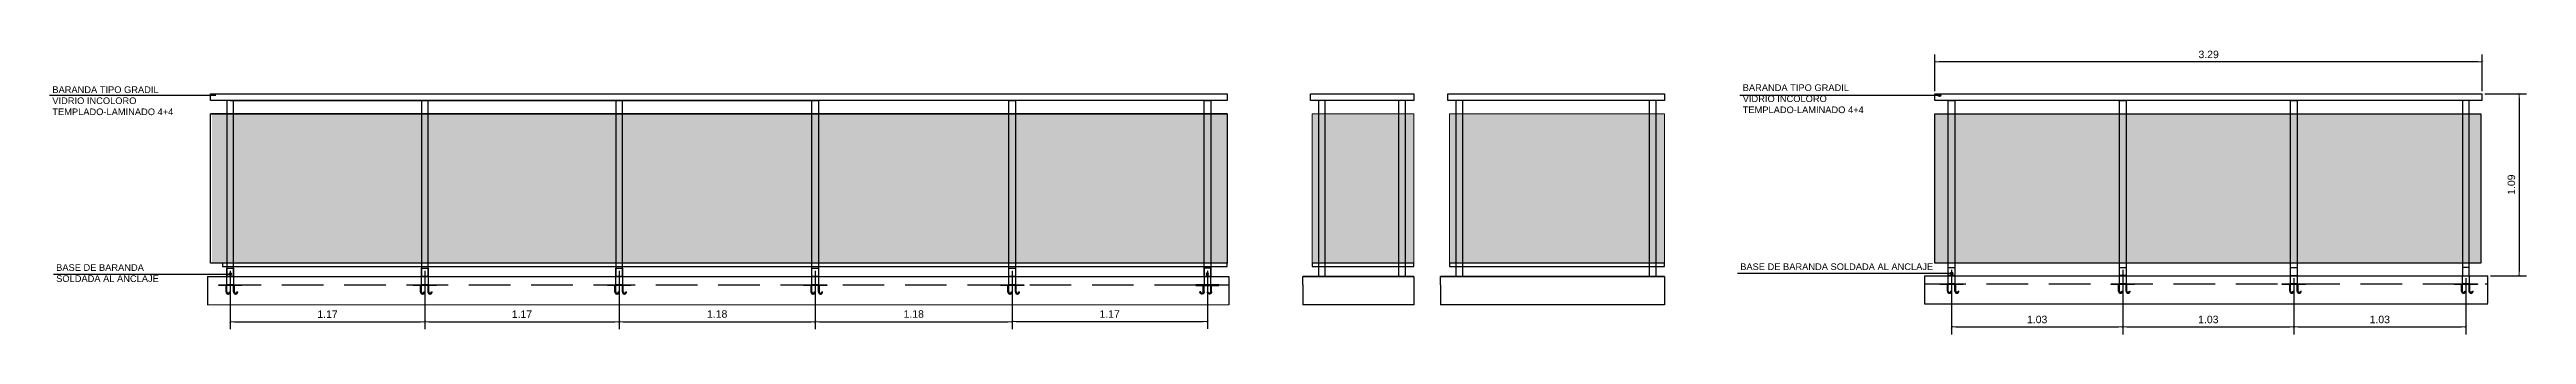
# Model space of a CAD drawing. Extents: x 465 to 637, y -105 to -61.
# Drawn here: x 579.92 to 594.83, y -64.21 to -62.49 of the extents above; entities that cross this region are included whole.
import ezdxf

# ---------------------------------------------------------------- set-up
doc = ezdxf.new("R2010")
doc.units = 0
doc.linetypes.add('DASHED2', pattern=[0.375, 0.25, -0.125])
doc.layers.add('A-Aberturas', color=2, linetype='Continuous', lineweight=18)
doc.layers.add('A-Cotas', color=1, linetype='Continuous', lineweight=5)
for name, color, linetype in [('A-Balcon', 1, 'Continuous'), ('A-Pisos', 251, 'Continuous'), ('Fachada 02', 2, 'Continuous'), ('TX-5-texto 01', 1, 'Continuous')]:
    doc.layers.add(name, color=color, linetype=linetype)
doc.layers.add('M1-Muro Común 20', color=12, linetype='Continuous', transparency=0.5)
doc.styles.add('ARIAL', font='arial.ttf')
doc.styles.add('ROMANS', font='arial.ttf')
doc.dimstyles.new('ST-COTA-25', dxfattribs={"dimscale": 0.25, "dimtxt": 0.18, "dimasz": 0.1, "dimexe": 0.18, "dimexo": 0.0625, "dimgap": 0.09, "dimtad": 1, "dimzin": 4, "dimdsep": 46, "dimtxsty": 'ARIAL', "dimblk1": 'COTA_N', "dimblk2": 'COTA_N', "dimsah": 1, "dimcen": 0.09, "dimclrd": 8, "dimclre": 8, "dimclrt": 140, "dimadec": 0, "dimazin": 0, "dimtfac": 1, "dimtix": 1, "dimtmove": 0, "dimatfit": 3, "dimldrblk": 'COTA_N', "dimfxl": 0.18, "dimtolj": 1, "dimtzin": 0, "dimarcsym": 0})

msp = doc.modelspace()

# ---------------------------------------------------------------- texts
at = {"layer": 'TX-5-texto 01', "char_height": 0.04, "attachment_point": 1, "style": 'ROMANS'}
for s, insert, width in [('BARANDA TIPO GRADIL\\PVIDRIO INCOLORO TEMPLADO-LAMINADO 4+4', (579.94, -62.713, 0), 0.9637), ('BARANDA TIPO GRADIL\\PVIDRIO INCOLORO TEMPLADO-LAMINADO 4+4', (590.113, -62.701, 0), 0.9637), ('BASE DE BARANDA SOLDADA AL ANCLAJE', (579.963, -63.784, 0), 0.74007), ('BASE DE BARANDA SOLDADA AL ANCLAJE', (590.098, -63.779, 0), 1.13592)]:
    msp.add_mtext(s, dxfattribs=dict(at, insert=insert, width=width))

# ---------------------------------------------------------------- blocks, each defined once
blk = doc.blocks.new('A$C123A79A1')
h = blk.add_hatch(color=256)
h.dxf.hatch_style = 1
edge = h.paths.add_edge_path()
edge.add_arc((0.0029, 0.0029), 0.00293, 0, 360)
blk.add_circle((0.0029, 0.0029), 0.00293)
blk = doc.blocks.new('A$Cc30b21b0')
at = {"color": 252, "linetype": 'DASHED2'}
for p, q in [((-0.025, -0.043), (-0.025, -0.004)), ((-0.02, -0.043), (-0.02, -0.004)), ((-0.005, -0.043), (0, -0.043)), ((0.02, -0.043), (0.02, -0.004)), ((0.025, -0.043), (0.025, -0.004)), ((0.04, -0.043), (0.045, -0.043))]:
    blk.add_line(p, q, dxfattribs=at)
for points in [[(-0.07, 0), (0.07, 0), (0.07, -0.004), (-0.07, -0.004)], [(-0.02, 0.05), (0.02, 0.05), (0.02, 0), (-0.02, 0)]]:
    blk.add_lwpolyline(points, close=True, dxfattribs=at)
for centre, radius in [((-0.013, -0.043), 0.0125), ((-0.013, -0.043), 0.0075), ((0.032, -0.043), 0.0125), ((0.032, -0.043), 0.0075)]:
    blk.add_arc(centre, radius, 180, 0, dxfattribs=at)
blk = doc.blocks.new('COTA_N')
for p, q in [((-1, 0), (0, 0)), ((0, 0.5), (0, -0.5))]:
    blk.add_line(p, q)
at = {"color": 3, "const_width": 0.065}
blk.add_lwpolyline([(0.14, 0.14), (0.28, 0.28), (0, 0), (-0.14, -0.14), (-0.28, -0.28)], dxfattribs=at)
blk = doc.blocks.new('*D136')
at = {"layer": 'A-Cotas', "color": 8, "lineweight": -2, "transparency": 16777216}
for p, q in [((581.011, -63.824, 0), (581.011, -64.175, 0)), ((582.181, -63.824, 0), (582.181, -64.175, 0)), ((581.036, -64.13, 0), (582.156, -64.13, 0))]:
    blk.add_line(p, q, dxfattribs=at)
at = {"layer": 'Defpoints', "color": 0, "transparency": 16777216}
for p in [(581.011, -63.808, 0), (582.181, -63.808, 0), (582.181, -64.13, 0)]:
    blk.add_point(p, dxfattribs=at)
at = {"layer": 'A-Cotas', "color": 8, "lineweight": -2, "transparency": 16777216, "xscale": 0.025, "yscale": 0.025, "zscale": 0.025, "rotation": 180}
blk.add_blockref('COTA_N', (581.011, -64.13, 0), dxfattribs=at)
at = {"layer": 'A-Cotas', "color": 8, "lineweight": -2, "transparency": 16777216, "xscale": 0.025, "yscale": 0.025, "zscale": 0.025}
blk.add_blockref('COTA_N', (582.181, -64.13, 0), dxfattribs=at)
at = {"layer": 'A-Cotas', "transparency": 16777216, "insert": (581.596, -64.085, 0), "char_height": 0.045, "attachment_point": 5, "style": 'ARIAL'}
blk.add_mtext('\\A1;1.17', dxfattribs=at)
blk = doc.blocks.new('*D137')
at = {"layer": 'A-Cotas', "color": 8, "lineweight": -2, "transparency": 16777216}
for p, q in [((582.181, -63.824, 0), (582.181, -64.175, 0)), ((583.351, -63.874, 0), (583.351, -64.175, 0)), ((582.206, -64.13, 0), (583.326, -64.13, 0))]:
    blk.add_line(p, q, dxfattribs=at)
at = {"layer": 'Defpoints', "color": 0, "transparency": 16777216}
for p in [(582.181, -63.808, 0), (583.351, -63.858, 0), (583.351, -64.13, 0)]:
    blk.add_point(p, dxfattribs=at)
at = {"layer": 'A-Cotas', "color": 8, "lineweight": -2, "transparency": 16777216, "xscale": 0.025, "yscale": 0.025, "zscale": 0.025, "rotation": 180}
blk.add_blockref('COTA_N', (582.181, -64.13, 0), dxfattribs=at)
at = {"layer": 'A-Cotas', "color": 8, "lineweight": -2, "transparency": 16777216, "xscale": 0.025, "yscale": 0.025, "zscale": 0.025}
blk.add_blockref('COTA_N', (583.351, -64.13, 0), dxfattribs=at)
at = {"layer": 'A-Cotas', "transparency": 16777216, "insert": (582.766, -64.085, 0), "char_height": 0.045, "attachment_point": 5, "style": 'ARIAL'}
blk.add_mtext('\\A1;1.17', dxfattribs=at)
blk = doc.blocks.new('*D138')
at = {"layer": 'A-Cotas', "color": 8, "lineweight": -2, "transparency": 16777216}
for p, q in [((583.351, -63.824), (583.351, -64.175)), ((584.531, -63.824), (584.531, -64.175)), ((583.376, -64.13), (584.506, -64.13))]:
    blk.add_line(p, q, dxfattribs=at)
at = {"layer": 'Defpoints', "color": 0, "transparency": 16777216}
for p in [(583.351, -63.808, 0), (584.531, -63.808, 0), (584.531, -64.13)]:
    blk.add_point(p, dxfattribs=at)
at = {"layer": 'A-Cotas', "color": 8, "lineweight": -2, "transparency": 16777216, "xscale": 0.025, "yscale": 0.025, "zscale": 0.025, "rotation": 180}
blk.add_blockref('COTA_N', (583.351, -64.13), dxfattribs=at)
at = {"layer": 'A-Cotas', "color": 8, "lineweight": -2, "transparency": 16777216, "xscale": 0.025, "yscale": 0.025, "zscale": 0.025}
blk.add_blockref('COTA_N', (584.531, -64.13), dxfattribs=at)
at = {"layer": 'A-Cotas', "transparency": 16777216, "insert": (583.941, -64.084), "char_height": 0.045, "attachment_point": 5, "style": 'ARIAL'}
blk.add_mtext('\\A1;1.18', dxfattribs=at)
blk = doc.blocks.new('*D134')
at = {"layer": 'A-Cotas', "color": 8, "lineweight": -2, "transparency": 16777216}
for p, q in [((584.531, -63.839), (584.531, -64.175)), ((585.716, -63.839), (585.716, -64.175)), ((584.556, -64.13), (585.691, -64.13))]:
    blk.add_line(p, q, dxfattribs=at)
at = {"layer": 'Defpoints', "color": 0, "transparency": 16777216}
for p in [(584.531, -63.824), (585.716, -63.824), (585.716, -64.13)]:
    blk.add_point(p, dxfattribs=at)
at = {"layer": 'A-Cotas', "color": 8, "lineweight": -2, "transparency": 16777216, "xscale": 0.025, "yscale": 0.025, "zscale": 0.025, "rotation": 180}
blk.add_blockref('COTA_N', (584.531, -64.13), dxfattribs=at)
at = {"layer": 'A-Cotas', "color": 8, "lineweight": -2, "transparency": 16777216, "xscale": 0.025, "yscale": 0.025, "zscale": 0.025}
blk.add_blockref('COTA_N', (585.716, -64.13), dxfattribs=at)
at = {"layer": 'A-Cotas', "transparency": 16777216, "insert": (585.124, -64.084), "char_height": 0.045, "attachment_point": 5, "style": 'ARIAL'}
blk.add_mtext('\\A1;1.18', dxfattribs=at)
blk = doc.blocks.new('*D135')
at = {"layer": 'A-Cotas', "color": 8, "lineweight": -2, "transparency": 16777216}
for p, q in [((585.716, -63.824), (585.716, -64.174)), ((586.891, -63.824), (586.891, -64.174)), ((585.741, -64.129), (586.866, -64.129))]:
    blk.add_line(p, q, dxfattribs=at)
at = {"layer": 'Defpoints', "color": 0, "transparency": 16777216}
for p in [(585.716, -63.808, 0), (586.891, -63.808, 0), (586.891, -64.129)]:
    blk.add_point(p, dxfattribs=at)
at = {"layer": 'A-Cotas', "color": 8, "lineweight": -2, "transparency": 16777216, "xscale": 0.025, "yscale": 0.025, "zscale": 0.025, "rotation": 180}
blk.add_blockref('COTA_N', (585.716, -64.129), dxfattribs=at)
at = {"layer": 'A-Cotas', "color": 8, "lineweight": -2, "transparency": 16777216, "xscale": 0.025, "yscale": 0.025, "zscale": 0.025}
blk.add_blockref('COTA_N', (586.891, -64.129), dxfattribs=at)
at = {"layer": 'A-Cotas', "transparency": 16777216, "insert": (586.303, -64.084), "char_height": 0.045, "attachment_point": 5, "style": 'ARIAL'}
blk.add_mtext('\\A1;1.17', dxfattribs=at)
blk = doc.blocks.new('*D386')
at = {"layer": 'A-Cotas', "color": 8, "lineweight": -2, "transparency": 16777216}
for p, q in [((591.37, -63.818, 0), (591.37, -64.207, 0)), ((592.4, -63.818, 0), (592.4, -64.207, 0)), ((591.395, -64.162, 0), (592.375, -64.162, 0))]:
    blk.add_line(p, q, dxfattribs=at)
at = {"layer": 'Defpoints', "color": 0, "transparency": 16777216}
for p in [(591.37, -63.803, 0), (592.4, -63.803, 0), (592.4, -64.162, 0)]:
    blk.add_point(p, dxfattribs=at)
at = {"layer": 'A-Cotas', "color": 8, "lineweight": -2, "transparency": 16777216, "xscale": 0.025, "yscale": 0.025, "zscale": 0.025, "rotation": 180}
blk.add_blockref('COTA_N', (591.37, -64.162, 0), dxfattribs=at)
at = {"layer": 'A-Cotas', "color": 8, "lineweight": -2, "transparency": 16777216, "xscale": 0.025, "yscale": 0.025, "zscale": 0.025}
blk.add_blockref('COTA_N', (592.4, -64.162, 0), dxfattribs=at)
at = {"layer": 'A-Cotas', "transparency": 16777216, "insert": (591.885, -64.117, 0), "char_height": 0.045, "attachment_point": 5, "style": 'ARIAL'}
blk.add_mtext('\\A1;1.03', dxfattribs=at)
blk = doc.blocks.new('*D387')
at = {"layer": 'A-Cotas', "color": 8, "lineweight": -2, "transparency": 16777216}
for p, q in [((592.4, -63.818, 0), (592.4, -64.207, 0)), ((593.43, -63.868, 0), (593.43, -64.207, 0)), ((592.425, -64.162, 0), (593.405, -64.162, 0))]:
    blk.add_line(p, q, dxfattribs=at)
at = {"layer": 'Defpoints', "color": 0, "transparency": 16777216}
for p in [(592.4, -63.803, 0), (593.43, -63.853, 0), (593.43, -64.162, 0)]:
    blk.add_point(p, dxfattribs=at)
at = {"layer": 'A-Cotas', "color": 8, "lineweight": -2, "transparency": 16777216, "xscale": 0.025, "yscale": 0.025, "zscale": 0.025, "rotation": 180}
blk.add_blockref('COTA_N', (592.4, -64.162, 0), dxfattribs=at)
at = {"layer": 'A-Cotas', "color": 8, "lineweight": -2, "transparency": 16777216, "xscale": 0.025, "yscale": 0.025, "zscale": 0.025}
blk.add_blockref('COTA_N', (593.43, -64.162, 0), dxfattribs=at)
at = {"layer": 'A-Cotas', "transparency": 16777216, "insert": (592.915, -64.117, 0), "char_height": 0.045, "attachment_point": 5, "style": 'ARIAL'}
blk.add_mtext('\\A1;1.03', dxfattribs=at)
blk = doc.blocks.new('*D388')
at = {"layer": 'A-Cotas', "color": 8, "lineweight": -2, "transparency": 16777216}
for p, q in [((593.43, -63.868, 0), (593.43, -64.207, 0)), ((594.464, -63.868, 0), (594.464, -64.207, 0)), ((593.455, -64.162, 0), (594.439, -64.162, 0))]:
    blk.add_line(p, q, dxfattribs=at)
at = {"layer": 'Defpoints', "color": 0, "transparency": 16777216}
for p in [(593.43, -63.853, 0), (594.464, -63.853, 0), (594.464, -64.162, 0)]:
    blk.add_point(p, dxfattribs=at)
at = {"layer": 'A-Cotas', "color": 8, "lineweight": -2, "transparency": 16777216, "xscale": 0.025, "yscale": 0.025, "zscale": 0.025, "rotation": 180}
blk.add_blockref('COTA_N', (593.43, -64.162, 0), dxfattribs=at)
at = {"layer": 'A-Cotas', "color": 8, "lineweight": -2, "transparency": 16777216, "xscale": 0.025, "yscale": 0.025, "zscale": 0.025}
blk.add_blockref('COTA_N', (594.464, -64.162, 0), dxfattribs=at)
at = {"layer": 'A-Cotas', "transparency": 16777216, "insert": (593.947, -64.117, 0), "char_height": 0.045, "attachment_point": 5, "style": 'ARIAL'}
blk.add_mtext('\\A1;1.03', dxfattribs=at)
blk = doc.blocks.new('*D389')
at = {"layer": 'A-Cotas', "color": 8, "lineweight": -2, "transparency": 16777216}
for p, q in [((594.58, -62.758, 0), (594.83, -62.758, 0)), ((594.785, -62.783, 0), (594.785, -63.828, 0)), ((594.613, -63.853, 0), (594.83, -63.853, 0))]:
    blk.add_line(p, q, dxfattribs=at)
at = {"layer": 'Defpoints', "color": 0, "transparency": 16777216}
for p in [(594.564, -62.758, 0), (594.598, -63.853, 0), (594.785, -63.853, 0)]:
    blk.add_point(p, dxfattribs=at)
at = {"layer": 'A-Cotas', "color": 8, "lineweight": -2, "transparency": 16777216, "xscale": 0.025, "yscale": 0.025, "zscale": 0.025}
for p, rotation in [((594.785, -62.758, 0), 90), ((594.785, -63.853, 0), 270)]:
    blk.add_blockref('COTA_N', p, dxfattribs=dict(at, rotation=rotation))
at = {"layer": 'A-Cotas', "transparency": 16777216, "insert": (594.739, -63.305, 0), "char_height": 0.045, "attachment_point": 5, "rotation": 90, "style": 'ARIAL'}
blk.add_mtext('\\A1;1.09', dxfattribs=at)
blk = doc.blocks.new('*D390')
at = {"layer": 'A-Cotas', "color": 8, "lineweight": -2, "transparency": 16777216}
for p, q in [((591.27, -62.742), (591.27, -62.521)), ((594.539, -62.566), (591.295, -62.566)), ((594.564, -62.742), (594.564, -62.521))]:
    blk.add_line(p, q, dxfattribs=at)
at = {"layer": 'Defpoints', "color": 0, "transparency": 16777216}
for p in [(591.27, -62.566), (591.27, -62.758, 0), (594.564, -62.758, 0)]:
    blk.add_point(p, dxfattribs=at)
at = {"layer": 'A-Cotas', "color": 8, "lineweight": -2, "transparency": 16777216, "xscale": 0.025, "yscale": 0.025, "zscale": 0.025, "rotation": 180}
blk.add_blockref('COTA_N', (591.27, -62.566), dxfattribs=at)
at = {"layer": 'A-Cotas', "color": 8, "lineweight": -2, "transparency": 16777216, "xscale": 0.025, "yscale": 0.025, "zscale": 0.025}
blk.add_blockref('COTA_N', (594.564, -62.566), dxfattribs=at)
at = {"layer": 'A-Cotas', "transparency": 16777216, "insert": (592.917, -62.521), "char_height": 0.045, "attachment_point": 5, "style": 'ARIAL'}
blk.add_mtext('\\A1;3.29', dxfattribs=at)

# ---------------------------------------------------------------- dimensions: what is measured, and where the dimension line sits
at = {"layer": 'A-Cotas'}
for base, p1, p2, override, picture, middle in [((591.27, -62.566), (594.564, -62.758, 0), (591.27, -62.758, 0), {"dimclrt": 256, "dimtmove": 1}, '*D390', (592.917, -62.521)), ((582.181, -64.13, 0), (581.011, -63.808, 0), (582.181, -63.808, 0), {"dimclrt": 256}, '*D136', (581.596, -64.085, 0)), ((583.351, -64.13, 0), (582.181, -63.808, 0), (583.351, -63.858, 0), {"dimclrt": 256, "dimtmove": 1}, '*D137', (582.766, -64.085, 0)), ((584.531, -64.13), (583.351, -63.808, 0), (584.531, -63.808, 0), {"dimclrt": 256}, '*D138', (583.941, -64.084)), ((585.716053, -64.129583), (584.531054, -63.823741), (585.716053, -63.823741), {"dimclrt": 256, "dimtmove": 1}, '*D134', (585.123554, -64.084107)), ((586.8905, -64.1295), (585.7161, -63.8081, 0), (586.8905, -63.808, 0), {"dimclrt": 256, "dimtmove": 1}, '*D135', (586.3033, -64.0844)), ((592.4, -64.162, 0), (591.37, -63.803, 0), (592.4, -63.803, 0), {"dimclrt": 256}, '*D386', (591.885, -64.117, 0)), ((593.43, -64.162, 0), (592.4, -63.803, 0), (593.43, -63.853, 0), {"dimclrt": 256, "dimtmove": 1}, '*D387', (592.915, -64.117, 0)), ((594.464, -64.162, 0), (593.43, -63.853, 0), (594.464, -63.853, 0), {"dimclrt": 256, "dimtmove": 1}, '*D388', (593.947, -64.117, 0))]:
    dim = msp.add_linear_dim(base=base, p1=p1, p2=p2, dimstyle='ST-COTA-25', override=override, dxfattribs=at)
    dim.commit()
    dim.dimension.update_dxf_attribs({"geometry": picture, "text_midpoint": middle})
dim = msp.add_linear_dim(base=(594.7846, -63.8527, 0), p1=(594.5642, -62.758, 0), p2=(594.5976, -63.8527, 0), angle=90, dimstyle='ST-COTA-25', override={"dimclrt": 256, "dimtmove": 1}, dxfattribs=at)
dim.commit()
dim.dimension.update_dxf_attribs({"geometry": '*D389', "text_midpoint": (594.7391, -63.3054, 0)})

# ---------------------------------------------------------------- hatches: boundary and pattern name
at = {"layer": 'A-Balcon', "transparency": 33554460}
h = msp.add_hatch(color=141, dxfattribs=at)
h.dxf.hatch_style = 1
h.paths.add_polyline_path([(587.011, -63.778), (580.901, -63.778), (580.901, -62.878), (587.011, -62.878)])
at = {"layer": 'M1-Muro Común 20', "transparency": 33554460}
h = msp.add_hatch(color=141, dxfattribs=at)
h.dxf.hatch_style = 1
h.paths.add_polyline_path([(587.521, -63.778), (588.134, -63.778), (588.134, -62.878), (587.521, -62.878)])
h = msp.add_hatch(color=141, dxfattribs=at)
h.dxf.hatch_style = 1
h.paths.add_polyline_path([(588.349, -63.778), (589.642, -63.778), (589.642, -62.878), (588.349, -62.878)])
h = msp.add_hatch(color=141, dxfattribs=at)
h.dxf.hatch_style = 1
h.paths.add_polyline_path([(594.554, -63.778), (591.27, -63.778), (591.27, -62.878), (594.554, -62.878)])

# ---------------------------------------------------------------- linework, layer by layer
at = {"layer": 'A-Aberturas', "color": 253, "elevation": 0}
for points in [[(587.521, -63.778), (588.134, -63.778), (588.134, -62.878), (587.521, -62.878)], [(588.349, -63.778), (589.642, -63.778), (589.642, -62.878), (588.349, -62.878)]]:
    msp.add_lwpolyline(points, close=True, dxfattribs=at)
at = {"layer": 'A-Balcon'}
for p, q in [((594.564, -62.798, 0), (594.564, -62.758, 0)), ((587.011, -63.798, 0), (587.011, -63.778, 0))]:
    msp.add_line(p, q, dxfattribs=at)
at = {"layer": 'A-Balcon', "elevation": 0}
for points in [[(587.011, -62.798), (580.891, -62.798), (580.891, -62.758), (587.011, -62.758)], [(587.011, -63.778), (580.891, -63.778), (580.891, -62.878), (587.011, -62.878)], [(581.031, -63.858), (581.031, -62.798), (580.991, -62.798), (580.991, -63.858)], [(582.201, -63.858), (582.201, -62.798), (582.161, -62.798), (582.161, -63.858)], [(583.371, -63.858), (583.371, -62.798), (583.331, -62.798), (583.331, -63.858)], [(584.511, -63.858), (584.511, -62.798), (584.551, -62.798), (584.551, -63.858)], [(585.696, -63.858), (585.696, -62.798), (585.736, -62.798), (585.736, -63.858)], [(586.871, -63.858), (586.871, -62.798), (586.911, -62.798), (586.911, -63.858)], [(594.554, -63.778), (591.27, -63.778), (591.27, -62.878), (594.554, -62.878)], [(580.991, -63.808), (581.031, -63.808), (581.031, -63.858), (580.991, -63.858)], [(582.161, -63.808), (582.201, -63.808), (582.201, -63.858), (582.161, -63.858)], [(583.331, -63.808), (583.371, -63.808), (583.371, -63.858), (583.331, -63.858)], [(584.511, -63.808), (584.551, -63.808), (584.551, -63.858), (584.511, -63.858)], [(585.696, -63.808), (585.736, -63.808), (585.736, -63.858), (585.696, -63.858)], [(586.911, -63.808), (586.871, -63.808), (586.871, -63.858), (586.911, -63.858)], [(591.35, -63.803), (591.39, -63.803), (591.39, -63.852), (591.35, -63.852)], [(592.38, -63.803), (592.42, -63.803), (592.42, -63.852), (592.38, -63.852)], [(593.41, -63.803), (593.45, -63.803), (593.45, -63.853), (593.41, -63.853)], [(594.484, -63.803), (594.444, -63.803), (594.444, -63.853), (594.484, -63.853)]]:
    msp.add_lwpolyline(points, close=True, dxfattribs=at)
for points in [[(587.011, -62.878), (580.891, -62.878)], [(581.011, -62.798), (584.531, -62.798)], [(588.134, -62.758), (588.134, -62.798), (587.511, -62.798), (587.511, -62.758), (588.134, -62.758)], [(587.601, -63.858), (587.601, -62.798), (587.561, -62.798)], [(587.561, -63.858), (587.561, -62.798)], [(588.084, -63.858), (588.084, -62.798), (588.044, -62.798)], [(588.044, -63.858), (588.044, -62.798)], [(589.642, -62.758), (589.642, -62.798), (588.339, -62.798), (588.339, -62.758), (589.642, -62.758)], [(588.429, -63.858), (588.429, -62.798), (588.389, -62.798)], [(588.389, -63.858), (588.389, -62.798)], [(589.592, -63.858), (589.592, -62.798), (589.552, -62.798)], [(589.552, -63.858), (589.552, -62.798)], [(594.564, -62.798), (591.27, -62.798), (591.27, -62.758), (594.564, -62.758)], [(591.35, -63.853), (591.35, -62.798), (591.39, -62.798), (591.39, -63.853)], [(592.38, -63.853), (592.38, -62.798), (592.42, -62.798), (592.42, -63.853)], [(593.41, -63.853), (593.41, -62.798), (593.45, -62.798), (593.45, -63.853)], [(594.484, -63.853), (594.484, -62.798), (594.444, -62.798), (594.444, -63.853)], [(587.011, -63.778), (580.964, -63.778), (580.964, -63.798), (587.011, -63.798)], [(588.134, -63.778), (587.521, -63.778), (587.521, -63.798), (588.134, -63.798), (588.134, -63.778)], [(589.642, -63.778), (588.349, -63.778), (588.349, -63.798), (589.642, -63.798), (589.642, -63.778)]]:
    msp.add_lwpolyline(points, dxfattribs=at)
at = {"layer": 'A-Cotas'}
msp.add_line((580.873, -64.028, 0), (587.02, -64.028, 0), dxfattribs=at)
at = {"layer": 'A-Pisos'}
for p in [(582.181, -62.798, 0), (583.351, -62.798, 0)]:
    msp.add_point(p, dxfattribs=at)
at = {"layer": 'Fachada 02'}
for p, q in [((580.874, -63.858, 0), (580.873, -64.028, 0)), ((580.873, -63.858, 0), (580.873, -63.858, 0)), ((580.874, -63.858, 0), (587.02, -63.858, 0)), ((587.02, -63.858, 0), (587.02, -64.028, 0)), ((591.206, -63.853, 0), (591.206, -64.023, 0)), ((591.206, -63.853, 0), (591.206, -63.853, 0)), ((591.206, -63.853, 0), (594.598, -63.853, 0)), ((594.598, -64.019, 0), (594.598, -63.853, 0)), ((591.206, -64.023, 0), (594.598, -64.023, 0))]:
    msp.add_line(p, q, dxfattribs=at)
at = {"layer": 'Fachada 02', "color": 253}
for p, q in [((587.466, -63.908, 0), (587.466, -63.858, 0)), ((588.134, -63.858, 0), (587.466, -63.858, 0)), ((587.466, -63.908, 0), (587.466, -64.028, 0)), ((588.294, -63.908, 0), (588.294, -63.858, 0)), ((589.642, -63.858, 0), (588.294, -63.858, 0)), ((588.294, -63.908, 0), (588.294, -64.028, 0)), ((588.134, -64.028, 0), (587.466, -64.028, 0)), ((589.642, -64.028, 0), (588.294, -64.028, 0))]:
    msp.add_line(p, q, dxfattribs=at)
at = {"layer": 'Fachada 02', "color": 252, "linetype": 'DASHED2', "true_color": 0x939598, "elevation": 0}
for points in [[(580.947, -63.908), (580.947, -63.908), (587.02, -63.908)], [(591.206, -63.903), (591.206, -63.903), (594.598, -63.903)]]:
    msp.add_lwpolyline(points, dxfattribs=at)
at = {"layer": 'Fachada 02', "color": 253, "elevation": 0}
for points in [[(587.466, -63.858), (588.134, -63.858), (588.134, -64.028), (587.466, -64.028)], [(588.294, -63.858), (589.642, -63.858), (589.642, -64.028), (588.294, -64.028)]]:
    msp.add_lwpolyline(points, dxfattribs=at)
at = {"layer": 'TX-5-texto 01'}
for p, q in [((579.923, -62.767, 0), (580.923, -62.767, 0)), ((590.095, -62.767, 0), (591.295, -62.767, 0)), ((579.946, -63.844, 0), (581.011, -63.844, 0)), ((590.081, -63.838, 0), (591.377, -63.838, 0))]:
    msp.add_line(p, q, dxfattribs=at)

# ---------------------------------------------------------------- block references
for p in [(581.011, -63.908, 0), (582.181, -63.908, 0), (583.351, -63.908, 0), (584.531, -63.908, 0), (585.716, -63.908, 0), (591.37, -63.903, 0), (592.4, -63.903, 0), (593.43, -63.903, 0), (594.464, -63.903, 0)]:
    msp.add_blockref('A$Cc30b21b0', p)
at = {"xscale": -1}
msp.add_blockref('A$Cc30b21b0', (586.891, -63.908, 0), dxfattribs=at)
at = {"layer": 'TX-5-texto 01', "yscale": 2.5, "zscale": 2.5}
for p, xscale in [((591.29, -62.775, 0), 2.5), ((581.004, -63.851, 0), 2.5), ((586.898, -63.851, 0), -2.5), ((591.363, -63.846, 0), 2.5)]:
    msp.add_blockref('A$C123A79A1', p, dxfattribs=dict(at, xscale=xscale))

msp.set_redraw_order([(e.dxf.handle, doc.entitydb.next_handle()) for e in msp.query("TEXT MTEXT ATTDEF DIMENSION ARC_DIMENSION")])  # texts and dimensions are drawn at this point

doc.saveas('drawing.dxf')
